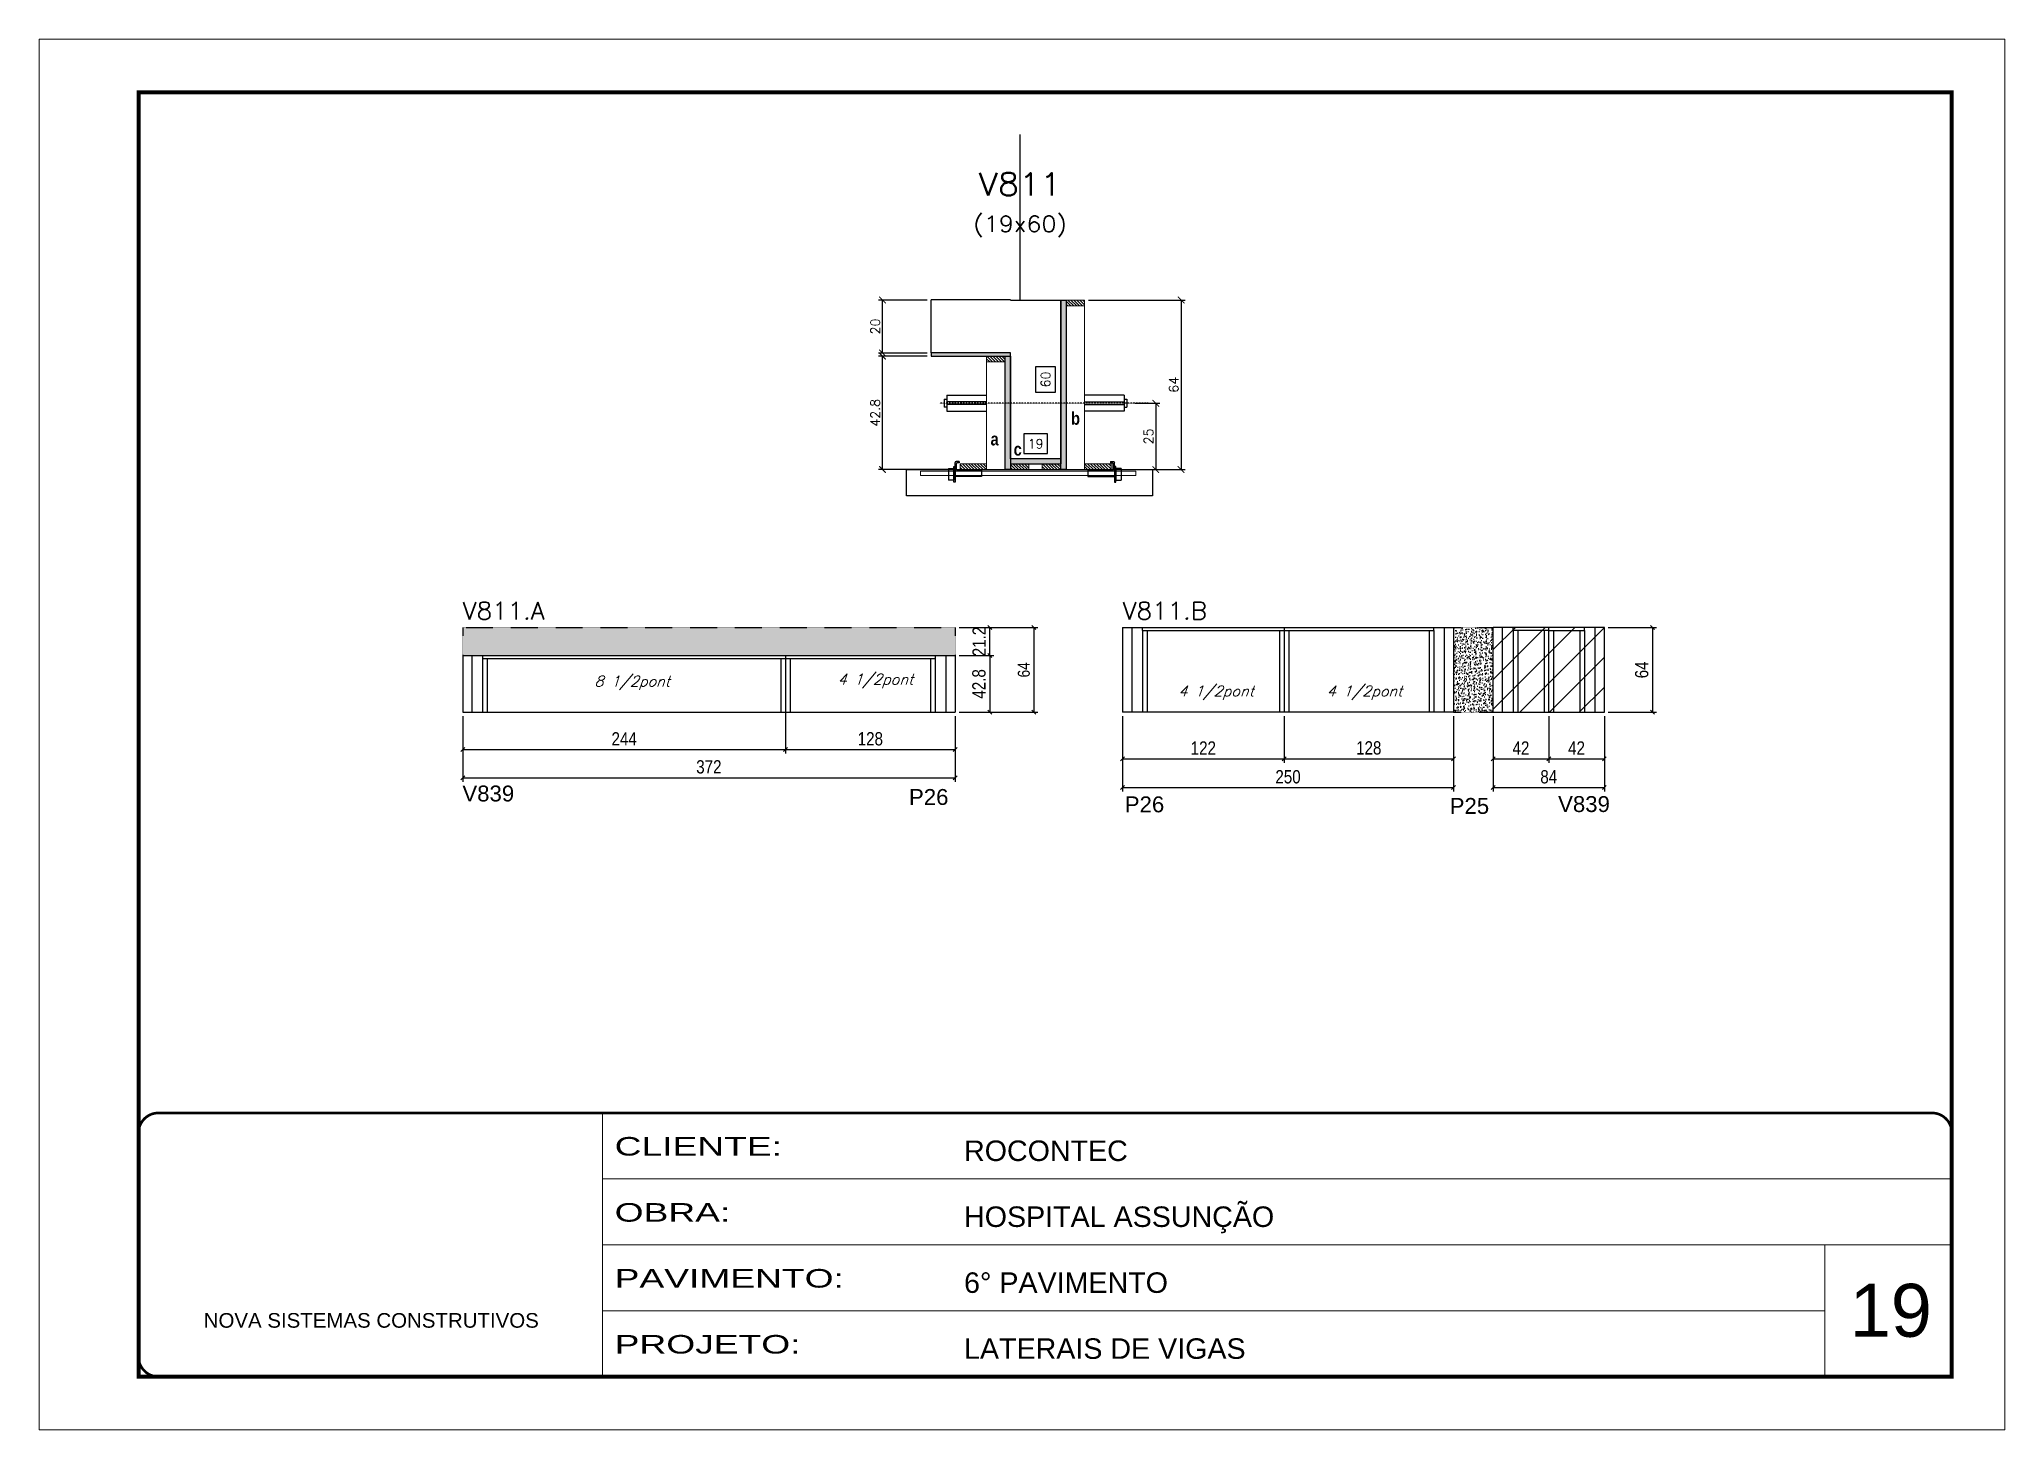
# Model space of a CAD drawing. Extents: x -20960 to -5926, y -2106 to 21915.
# Drawn here: x -9023 to -7538, y 16271 to 17321 of the extents above; entities that cross this region are included whole.
import ezdxf
from ezdxf.enums import TextEntityAlignment as Align

# ---------------------------------------------------------------- set-up
doc = ezdxf.new("R2010")
doc.units = 0
for name, pattern in [('CONTINUO', [0]), ('DASHED', [0.75, 0.5, -0.25]), ('HIDDEN', [0.375, 0.25, -0.125])]:
    doc.linetypes.add(name, pattern=pattern)
for name, color, linetype in [('5', 5, 'Continuous'), ('barrote', 251, 'Continuous'), ('COTA', 241, 'Continuous'), ('Cota Seção (2x)', 4, 'Continuous'), ('detalhes', 4, 'Continuous'), ('Painéis', 200, 'Continuous'), ('presilha', 1, 'Continuous'), ('Reaproveitamento', 251, 'Continuous'), ('SARR_2.2x7', 40, 'Continuous'), ('SARR_3.5x7', 81, 'Continuous'), ('TENSOR', 3, 'Continuous'), ('texto', 7, 'Continuous'), ('Texto de Titulo', 7, 'Continuous'), ('Texto Qtd Sarr', 242, 'Continuous')]:
    doc.layers.add(name, color=color, linetype=linetype)
for name, color, linetype, lineweight in [('CARIMBO', 255, 'Continuous', 9), ('CONCRETO', 251, 'Continuous', 25), ('Folhas', 255, 'Continuous', 9), ('Hachura', 251, 'Continuous', 9), ('Madeira', 126, 'Continuous', 18), ('SARRAFO DE PRESSAO', 251, 'DASHED', 9), ('SCO-___-LAJ', 2, 'Continuous', 0), ('Texto Seção', 7, 'Continuous', 15)]:
    doc.layers.add(name, color=color, linetype=linetype, lineweight=lineweight)
doc.styles.add('ARIAL', font='arial.ttf')
doc.styles.add('COTA TECNICA', font='techl___.ttf', dxfattribs={"height": 10})
doc.styles.add('COTA TECNICA-50', font='techl___.ttf', dxfattribs={"height": 9})
doc.styles.add('REGUA-120', font='ROMANS.shx', dxfattribs={"height": 15})
doc.styles.add('Romans', font='romans.shx')
doc.styles.get("Standard").update_dxf_attribs({"font": 'arial.ttf'})
doc.styles.add('TECNICA', font='techb___.ttf', dxfattribs={"height": 10})
doc.styles.add('Tecnologia', font='')
doc.styles.get('Tecnologia').set_extended_font_data('Forgotten Futurist')
doc.dimstyles.new('COTA PAINEL-50', dxfattribs={"dimtxt": 9, "dimasz": 3, "dimexe": 3, "dimexo": 3, "dimgap": 3, "dimtad": 1, "dimdec": 1, "dimzin": 12, "dimdsep": 46, "dimtxsty": 'COTA TECNICA-50', "dimblk1": 'OBLIQUE', "dimblk2": 'OBLIQUE', "dimsah": 1, "dimcen": 0.9, "dimclrd": 4, "dimclre": 4, "dimclrt": 240, "dimadec": 1, "dimazin": 3, "dimtfac": 1, "dimtdec": 1, "dimtmove": 0, "dimatfit": 3, "dimfxl": 1, "dimtolj": 1, "dimtzin": 12, "dimarcsym": 0})
doc.dimstyles.new('Cota Seção (2x)', dxfattribs={"dimtxt": 7, "dimasz": 5, "dimexe": 3, "dimexo": 3, "dimgap": 2, "dimtad": 3, "dimdec": 1, "dimlfac": 0.5, "dimzin": 12, "dimdsep": 46, "dimtxsty": 'Romans', "dimblk": 'ARCHTICK', "dimcen": 0, "dimclrd": 4, "dimclre": 4, "dimclrt": 1, "dimadec": 1, "dimazin": 3, "dimtfac": 1, "dimtdec": 1, "dimtmove": 0, "dimatfit": 3, "dimldrblk": 'OBLIQUE', "dimfxl": 1, "dimtolj": 1, "dimtzin": 12, "dimarcsym": 0})
doc.dimstyles.new('Cota Seção interna', dxfattribs={"dimtxt": 7, "dimasz": 6, "dimexe": 0.18, "dimexo": 2, "dimgap": -4, "dimtad": 3, "dimdec": 1, "dimlfac": 0.5, "dimzin": 12, "dimdsep": 46, "dimtxsty": 'Romans', "dimblk": 'ARCHTICK', "dimcen": 0.09, "dimse1": 1, "dimse2": 1, "dimsd1": 1, "dimsd2": 1, "dimclrd": 180, "dimclre": 5, "dimclrt": 1, "dimadec": 0, "dimazin": 3, "dimtfac": 1, "dimtdec": 1, "dimtofl": 0, "dimtmove": 0, "dimatfit": 3, "dimldrblk": 'ARCHTICK', "dimfxl": 1, "dimtolj": 1, "dimtzin": 0, "dimarcsym": 0})
doc.dimstyles.new('PAINEL', dxfattribs={"dimtxt": 10, "dimasz": 3, "dimexe": 3, "dimexo": 3, "dimgap": 3, "dimtad": 1, "dimdec": 1, "dimzin": 12, "dimdsep": 46, "dimtxsty": 'COTA TECNICA', "dimblk1": 'OBLIQUE', "dimblk2": 'OBLIQUE', "dimsah": 1, "dimcen": 0.9, "dimclrd": 4, "dimclre": 4, "dimclrt": 240, "dimadec": 1, "dimazin": 3, "dimtfac": 1, "dimtdec": 1, "dimtmove": 0, "dimatfit": 3, "dimfxl": 1, "dimtolj": 1, "dimtzin": 12, "dimarcsym": 0})
pattern_1 = [(45, (-141402.45, -16644.623), (-11.2253202, 11.2253202), [])]

msp = doc.modelspace()

# ---------------------------------------------------------------- texts
at = {"layer": '5', "linetype": 'Continuous'}
for s, p in [('V839', (-8703.83, 16745.53)), ('P26', (-8366.38, 16742.9)), ('P26', (-8203.35, 16737.34)), ('P25', (-7957.85, 16736.14)), ('V839', (-7875.94, 16737.55))]:
    msp.add_text(s, height=12, rotation=0.00004, dxfattribs=at).set_placement(p)
at = {"layer": 'CARIMBO', "style": 'ARIAL'}
msp.add_text('19', height=40, dxfattribs=at).set_placement((-7655.64, 16341.23))
at = {"layer": 'detalhes', "style": 'TECNICA'}
for s, p in [('b', (-8243.9, 17030.03)), ('a', (-8304.73, 17014.41)), ('c', (-8287.3, 17006.72))]:
    msp.add_text(s, height=9.6, dxfattribs=at).set_placement(p)
at = {"layer": 'texto', "color": 2, "char_height": 8, "attachment_point": 5, "style": 'Romans'}
for s, insert in [('{\\Q19;\\C256;8 1/2pont}', (-8575.5, 16835.04)), ('{\\Q19;\\C256;4 1/2pont}', (-8391.77, 16836.49)), ('{\\Q19;\\C256;4 1/2pont}', (-8134.39, 16827.62)), ('{\\Q19;\\C256;4 1/2pont}', (-8022.19, 16827.62))]:
    msp.add_mtext(s, dxfattribs=dict(at, insert=insert))
at = {"layer": 'Texto Seção', "style": 'REGUA-120', "width": 1.05}
for s, p in [('V811.A', (-8703.6, 16883.06)), ('V811.B', (-8204.95, 16883.06))]:
    msp.add_text(s, height=13, dxfattribs=at).set_placement(p)

# ---------------------------------------------------------------- blocks, each defined once
blk = doc.blocks.new('9999999999')
at = {"color": 30, "linetype": 'CONTINUO'}
for p, q in [((98564.6, 34230.2), (98564.6, 34429.4)), ((98564.6, 34379.6), (99584, 34379.6)), ((98564.6, 34329.8), (99488, 34329.8)), ((99584, 34329.8), (99488, 34329.8)), ((99488, 34329.8), (99488, 34230.2)), ((98564.6, 34280), (99488, 34280))]:
    blk.add_line(p, q, dxfattribs=at)
at = {"color": 30, "linetype": 'CONTINUO', "const_width": 2}
blk.add_lwpolyline([(99584, 34230.2), (99584, 34414.4, 0.414214), (99569, 34429.4), (98229, 34429.4, 0.414214), (98214, 34414.4), (98214, 34245.2, 0.414214), (98229, 34230.2), (99584, 34230.2)], format="xyb", dxfattribs=at)
at = {"layer": 'Folhas'}
blk.add_lwpolyline([(98139, 34190.2), (99624, 34190.2), (99624, 35240.2), (98139, 35240.2)], close=True, dxfattribs=at)
at = {"layer": 'Folhas', "color": 30, "const_width": 3}
blk.add_lwpolyline([(98214, 34230.2), (99584, 34230.2), (99584, 35200.2), (98214, 35200.2)], close=True, dxfattribs=at)
at = {"color": 7, "linetype": 'Continuous', "ltscale": 5, "style": 'ARIAL'}
for s, height, p in [('ROCONTEC', 15.48, (98837.7, 34393.1)), ('HOSPITAL ASSUNÇÃO', 15.483, (98837.7, 34343.3)), ('6° PAVIMENTO', 15.483, (98837.7, 34293.5)), ('NOVA SISTEMAS CONSTRUTIVOS', 11.059, (98263.2, 34267.2)), ('LATERAIS DE VIGAS', 15.483, (98837.7, 34243.7))]:
    blk.add_text(s, height=height, dxfattribs=at).set_placement(p)
at = {"layer": 'Folhas', "color": 7, "style": 'Tecnologia', "width": 1.5}
for s, p in [('CLIENTE:', (98573.7, 34397.2)), ('OBRA:', (98573.7, 34347.3)), ('PAVIMENTO:', (98573.7, 34297.5)), ('PROJETO:', (98573.7, 34247.7))]:
    blk.add_text(s, height=14, dxfattribs=at).set_placement(p)
blk = doc.blocks.new('titulo1')
at = {"layer": 'Defpoints', "color": 252, "linetype": 'HIDDEN', "ltscale": 2}
blk.add_line((0, 0), (0, 125), dxfattribs=at)
at = {"layer": 'Defpoints', "style": 'Romans', "oblique": 15}
blk.add_attdef('FOLHA', text='', height=10, dxfattribs=at).set_placement((0, 15.6), align=Align.MIDDLE_CENTER)
at = {"layer": 'Texto Qtd Sarr', "color": 3, "style": 'Romans', "oblique": 15}
for tag, height, p in [('TITULO', 17, (0, 71.4)), ('SEÇÃO', 12, (0, 41.5))]:
    blk.add_attdef(tag, text='', height=height, dxfattribs=at).set_placement(p, align=Align.MIDDLE_CENTER)
blk = doc.blocks.new('_ArchTick')
at = {"color": 0, "linetype": 'ByBlock', "const_width": 0.15}
blk.add_lwpolyline([(-0.5, -0.5), (0.5, 0.5)], dxfattribs=at)
blk = doc.blocks.new('*D683')
at = {"layer": 'COTA', "color": 4, "lineweight": -2, "transparency": 16777216}
for p, q in [((-8352.7, 17081.8), (-8389.4, 17081.8)), ((-8386.4, 16996.2), (-8386.4, 17081.8)), ((-8335.1, 16996.2), (-8389.4, 16996.2))]:
    blk.add_line(p, q, dxfattribs=at)
at = {"layer": 'Defpoints', "color": 0, "transparency": 16777216}
for p in [(-8386.4, 17081.8), (-8349.7, 17081.8), (-8332.1, 16996.2)]:
    blk.add_point(p, dxfattribs=at)
at = {"layer": 'COTA', "color": 4, "lineweight": -2, "transparency": 16777216, "xscale": 5, "yscale": 5, "zscale": 5}
for p, rotation in [((-8386.4, 17081.8), 90), ((-8386.4, 16996.2), 270)]:
    blk.add_blockref('_ArchTick', p, dxfattribs=dict(at, rotation=rotation))
at = {"layer": 'COTA', "color": 1, "transparency": 16777216, "insert": (-8391.9, 17039), "char_height": 7, "attachment_point": 5, "rotation": 90, "style": 'Romans'}
blk.add_mtext('\\A1;42.8', dxfattribs=at)
blk = doc.blocks.new('_Oblique')
at = {"color": 0, "linetype": 'ByBlock', "lineweight": -2}
blk.add_line((-0.5, -0.5), (0.5, 0.5), dxfattribs=at)
blk = doc.blocks.new('*D684')
at = {"layer": 'COTA', "color": 4, "lineweight": -2, "transparency": 16777216}
for p, q in [((-8352.7, 17124.2), (-8389.4, 17124.2)), ((-8386.4, 17084.2), (-8386.4, 17124.2)), ((-8352.7, 17084.2), (-8389.4, 17084.2))]:
    blk.add_line(p, q, dxfattribs=at)
at = {"layer": 'Defpoints', "color": 0, "transparency": 16777216}
for p in [(-8386.4, 17124.2), (-8349.7, 17124.2), (-8349.7, 17084.2)]:
    blk.add_point(p, dxfattribs=at)
at = {"layer": 'COTA', "color": 4, "lineweight": -2, "transparency": 16777216, "xscale": 5, "yscale": 5, "zscale": 5}
for p, rotation in [((-8386.4, 17124.2), 90), ((-8386.4, 17084.2), 270)]:
    blk.add_blockref('_ArchTick', p, dxfattribs=dict(at, rotation=rotation))
at = {"layer": 'COTA', "color": 1, "transparency": 16777216, "insert": (-8391.9, 17104.2), "char_height": 7, "attachment_point": 5, "rotation": 90, "style": 'Romans'}
blk.add_mtext('\\A1;20', dxfattribs=at)
blk = doc.blocks.new('*D685')
at = {"layer": 'Cota Seção (2x)', "color": 180, "lineweight": -2, "transparency": 16777216}
for p, q in [((-8255.7, 17073.7), (-8270.7, 17073.7)), ((-8270.7, 17073.7), (-8270.7, 17054.7)), ((-8255.7, 17054.7), (-8255.7, 17073.7)), ((-8270.7, 17054.7), (-8255.7, 17054.7))]:
    blk.add_line(p, q, dxfattribs=at)
at = {"layer": 'Defpoints', "color": 0, "transparency": 16777216}
for p in [(-8289.7, 17124.2), (-8251.7, 17124.2), (-8289.7, 17004.2)]:
    blk.add_point(p, dxfattribs=at)
at = {"layer": 'Cota Seção (2x)', "color": 1, "transparency": 16777216, "insert": (-8263.2, 17064.2), "char_height": 7, "attachment_point": 5, "rotation": 90, "style": 'Romans'}
blk.add_mtext('\\A1;60', dxfattribs=at)
blk = doc.blocks.new('PRESILHA METÁLICA 1')
at = {"layer": 'presilha'}
for p, q in [((0, 13), (6, 13)), ((0, 13), (0, 0)), ((6, 0), (0, 0)), ((6, 15.5), (7.5, 15.5)), ((6, -2.5), (6, 15.5)), ((6, 13), (6, 0)), ((7.5, 10.6), (7.5, 19.9)), ((7.5, 15.5), (7.5, -2.5)), ((37.5, 4.1), (7.5, 4.1)), ((12, 21), (8.6, 21)), ((9, 11.6), (9, 18.9)), ((12, 19.5), (9.6, 19.5)), ((37.5, 11), (9.6, 11)), ((12, 21), (12, 19.5)), ((37.5, 11), (37.5, 4.1)), ((7.5, -2.5), (6, -2.5))]:
    blk.add_line(p, q, dxfattribs=at)
for centre, radius, start, end in [((8.6, 19.9), 1.14, 90, 180), ((9.6, 18.9), 0.57, 90, 180), ((9.6, 11.6), 0.57, 180, 270)]:
    blk.add_arc(centre, radius, start, end, dxfattribs=at)
blk = doc.blocks.new('*D686')
at = {"layer": 'Cota Seção (2x)', "color": 180, "lineweight": -2, "transparency": 16777216}
for p, q in [((-8261.7, 17023.2), (-8279.7, 17023.2)), ((-8279.7, 17023.2), (-8279.7, 17008.2)), ((-8261.7, 17008.2), (-8261.7, 17023.2)), ((-8279.7, 17008.2), (-8261.7, 17008.2))]:
    blk.add_line(p, q, dxfattribs=at)
at = {"layer": 'Defpoints', "color": 0, "transparency": 16777216}
for p in [(-8289.7, 17004.2), (-8289.7, 16996.2), (-8251.7, 16996.2)]:
    blk.add_point(p, dxfattribs=at)
at = {"layer": 'Cota Seção (2x)', "color": 1, "transparency": 16777216, "insert": (-8270.7, 17015.7), "char_height": 7, "attachment_point": 5, "style": 'Romans'}
blk.add_mtext('\\A1;19', dxfattribs=at)
blk = doc.blocks.new('*D725')
at = {"layer": 'COTA', "color": 4, "lineweight": -2, "transparency": 16777216}
for p, q in [((-8230.7, 17124.2), (-8157.8, 17124.2)), ((-8160.8, 17124.2), (-8160.8, 16996.2)), ((-8230.7, 16996.2), (-8157.8, 16996.2))]:
    blk.add_line(p, q, dxfattribs=at)
at = {"layer": 'Defpoints', "color": 0, "transparency": 16777216}
for p in [(-8233.7, 17124.2), (-8233.7, 16996.2), (-8160.8, 16996.2)]:
    blk.add_point(p, dxfattribs=at)
at = {"layer": 'COTA', "color": 4, "lineweight": -2, "transparency": 16777216, "xscale": 5, "yscale": 5, "zscale": 5}
for p, rotation in [((-8160.8, 17124.2), 90), ((-8160.8, 16996.2), 270)]:
    blk.add_blockref('_ArchTick', p, dxfattribs=dict(at, rotation=rotation))
at = {"layer": 'COTA', "color": 1, "transparency": 16777216, "insert": (-8166.3, 17060.2), "char_height": 7, "attachment_point": 5, "rotation": 90, "style": 'Romans'}
blk.add_mtext('\\A1;64', dxfattribs=at)
blk = doc.blocks.new('*D687')
at = {"layer": 'COTA', "color": 4, "lineweight": -2, "transparency": 16777216}
for p, q in [((-8195.4, 17046.2), (-8176.9, 17046.2)), ((-8179.9, 17046.2), (-8179.9, 16996.2)), ((-8195.4, 16996.2), (-8176.9, 16996.2))]:
    blk.add_line(p, q, dxfattribs=at)
at = {"layer": 'Defpoints', "color": 0, "transparency": 16777216}
for p in [(-8198.4, 17046.2), (-8198.4, 16996.2), (-8179.9, 16996.2)]:
    blk.add_point(p, dxfattribs=at)
at = {"layer": 'COTA', "color": 4, "lineweight": -2, "transparency": 16777216, "xscale": 5, "yscale": 5, "zscale": 5}
for p, rotation in [((-8179.9, 17046.2), 90), ((-8179.9, 16996.2), 270)]:
    blk.add_blockref('_ArchTick', p, dxfattribs=dict(at, rotation=rotation))
at = {"layer": 'COTA', "color": 1, "transparency": 16777216, "insert": (-8185.4, 17021.2), "char_height": 7, "attachment_point": 5, "rotation": 90, "style": 'Romans'}
blk.add_mtext('\\A1;25', dxfattribs=at)
blk = doc.blocks.new('*D726')
at = {"layer": 'COTA', "color": 4, "linetype": 'ByBlock', "lineweight": -2, "transparency": 16777216}
for p, q in [((-8459.6, 16819.9), (-8459.6, 16781.7)), ((-8703.6, 16809.9), (-8703.6, 16781.7)), ((-8703.6, 16784.7), (-8459.6, 16784.7))]:
    blk.add_line(p, q, dxfattribs=at)
at = {"layer": 'Defpoints', "color": 0, "linetype": 'ByBlock', "transparency": 16777216}
for p in [(-8703.6, 16812.9), (-8459.6, 16822.9), (-8459.6, 16784.7)]:
    blk.add_point(p, dxfattribs=at)
at = {"layer": 'COTA', "color": 4, "linetype": 'ByBlock', "lineweight": -2, "transparency": 16777216, "xscale": 3, "yscale": 3, "zscale": 3, "rotation": 180}
blk.add_blockref('_Oblique', (-8703.6, 16784.7), dxfattribs=at)
at = {"layer": 'COTA', "color": 4, "linetype": 'ByBlock', "lineweight": -2, "transparency": 16777216, "xscale": 3, "yscale": 3, "zscale": 3}
blk.add_blockref('_Oblique', (-8459.6, 16784.7), dxfattribs=at)
at = {"layer": 'COTA', "color": 240, "linetype": 'ByBlock', "transparency": 16777216, "insert": (-8581.6, 16792.8), "char_height": 10, "attachment_point": 5, "style": 'COTA TECNICA'}
blk.add_mtext('\\A1;244', dxfattribs=at)
blk = doc.blocks.new('*D727')
at = {"layer": 'COTA', "color": 4, "linetype": 'ByBlock', "lineweight": -2, "transparency": 16777216}
for p, q in [((-8459.6, 16819.9), (-8459.6, 16781.7)), ((-8331.6, 16809.9), (-8331.6, 16781.7)), ((-8459.6, 16784.7), (-8331.6, 16784.7))]:
    blk.add_line(p, q, dxfattribs=at)
at = {"layer": 'Defpoints', "color": 0, "linetype": 'ByBlock', "transparency": 16777216}
for p in [(-8459.6, 16822.9), (-8331.6, 16812.9), (-8331.6, 16784.7)]:
    blk.add_point(p, dxfattribs=at)
at = {"layer": 'COTA', "color": 4, "linetype": 'ByBlock', "lineweight": -2, "transparency": 16777216, "xscale": 3, "yscale": 3, "zscale": 3, "rotation": 180}
blk.add_blockref('_Oblique', (-8459.6, 16784.7), dxfattribs=at)
at = {"layer": 'COTA', "color": 4, "linetype": 'ByBlock', "lineweight": -2, "transparency": 16777216, "xscale": 3, "yscale": 3, "zscale": 3}
blk.add_blockref('_Oblique', (-8331.6, 16784.7), dxfattribs=at)
at = {"layer": 'COTA', "color": 240, "linetype": 'ByBlock', "transparency": 16777216, "insert": (-8395.6, 16792.8), "char_height": 10, "attachment_point": 5, "style": 'COTA TECNICA'}
blk.add_mtext('\\A1;128', dxfattribs=at)
blk = doc.blocks.new('*D728')
at = {"layer": 'COTA', "color": 4, "linetype": 'ByBlock', "lineweight": -2, "transparency": 16777216}
for p, q in [((-8328.6, 16855.7), (-8302.4, 16855.7)), ((-8305.4, 16855.7), (-8305.4, 16812.9)), ((-8328.6, 16812.9), (-8302.4, 16812.9))]:
    blk.add_line(p, q, dxfattribs=at)
at = {"layer": 'Defpoints', "color": 0, "linetype": 'ByBlock', "transparency": 16777216}
for p in [(-8331.6, 16855.7), (-8331.6, 16812.9), (-8305.4, 16812.9)]:
    blk.add_point(p, dxfattribs=at)
at = {"layer": 'COTA', "color": 4, "linetype": 'ByBlock', "lineweight": -2, "transparency": 16777216, "xscale": 3, "yscale": 3, "zscale": 3}
for p, rotation in [((-8305.4, 16855.7), 90), ((-8305.4, 16812.9), 270)]:
    blk.add_blockref('_Oblique', p, dxfattribs=dict(at, rotation=rotation))
at = {"layer": 'COTA', "color": 240, "linetype": 'ByBlock', "transparency": 16777216, "insert": (-8313.5, 16834.3), "char_height": 10, "attachment_point": 5, "rotation": 90, "style": 'COTA TECNICA'}
blk.add_mtext('\\A1;42.8', dxfattribs=at)
blk = doc.blocks.new('*D729')
at = {"layer": 'COTA', "color": 4, "linetype": 'ByBlock', "lineweight": -2, "transparency": 16777216}
for p, q in [((-8328.6, 16876.9), (-8302.4, 16876.9)), ((-8305.4, 16855.7), (-8305.4, 16876.9)), ((-8328.6, 16855.7), (-8302.4, 16855.7))]:
    blk.add_line(p, q, dxfattribs=at)
at = {"layer": 'Defpoints', "color": 0, "linetype": 'ByBlock', "transparency": 16777216}
for p in [(-8331.6, 16876.9), (-8305.4, 16876.9), (-8331.6, 16855.7)]:
    blk.add_point(p, dxfattribs=at)
at = {"layer": 'COTA', "color": 4, "linetype": 'ByBlock', "lineweight": -2, "transparency": 16777216, "xscale": 3, "yscale": 3, "zscale": 3}
for p, rotation in [((-8305.4, 16876.9), 90), ((-8305.4, 16855.7), 270)]:
    blk.add_blockref('_Oblique', p, dxfattribs=dict(at, rotation=rotation))
at = {"layer": 'COTA', "color": 240, "linetype": 'ByBlock', "transparency": 16777216, "insert": (-8313.4, 16866.3), "char_height": 10, "attachment_point": 5, "rotation": 90, "style": 'COTA TECNICA'}
blk.add_mtext('\\A1;21.2', dxfattribs=at)
blk = doc.blocks.new('*D730')
at = {"layer": 'COTA', "color": 4, "linetype": 'ByBlock', "lineweight": -2, "transparency": 16777216}
for p, q in [((-8205, 16809.9), (-8205, 16774.8)), ((-8083, 16809.9), (-8083, 16774.8)), ((-8205, 16777.8), (-8083, 16777.8))]:
    blk.add_line(p, q, dxfattribs=at)
at = {"layer": 'Defpoints', "color": 0, "linetype": 'ByBlock', "transparency": 16777216}
for p in [(-8205, 16812.9), (-8083, 16812.9), (-8083, 16777.8)]:
    blk.add_point(p, dxfattribs=at)
at = {"layer": 'COTA', "color": 4, "linetype": 'ByBlock', "lineweight": -2, "transparency": 16777216, "xscale": 3, "yscale": 3, "zscale": 3, "rotation": 180}
blk.add_blockref('_Oblique', (-8205, 16777.8), dxfattribs=at)
at = {"layer": 'COTA', "color": 4, "linetype": 'ByBlock', "lineweight": -2, "transparency": 16777216, "xscale": 3, "yscale": 3, "zscale": 3}
blk.add_blockref('_Oblique', (-8083, 16777.8), dxfattribs=at)
at = {"layer": 'COTA', "color": 240, "linetype": 'ByBlock', "transparency": 16777216, "insert": (-8144, 16785.9), "char_height": 10, "attachment_point": 5, "style": 'COTA TECNICA'}
blk.add_mtext('\\A1;122', dxfattribs=at)
blk = doc.blocks.new('*D731')
at = {"layer": 'COTA', "color": 4, "linetype": 'ByBlock', "lineweight": -2, "transparency": 16777216}
for p, q in [((-8083, 16809.9), (-8083, 16774.8)), ((-7955, 16809.9), (-7955, 16774.8)), ((-8083, 16777.8), (-7955, 16777.8))]:
    blk.add_line(p, q, dxfattribs=at)
at = {"layer": 'Defpoints', "color": 0, "linetype": 'ByBlock', "transparency": 16777216}
for p in [(-8083, 16812.9), (-7955, 16812.9), (-7955, 16777.8)]:
    blk.add_point(p, dxfattribs=at)
at = {"layer": 'COTA', "color": 4, "linetype": 'ByBlock', "lineweight": -2, "transparency": 16777216, "xscale": 3, "yscale": 3, "zscale": 3, "rotation": 180}
blk.add_blockref('_Oblique', (-8083, 16777.8), dxfattribs=at)
at = {"layer": 'COTA', "color": 4, "linetype": 'ByBlock', "lineweight": -2, "transparency": 16777216, "xscale": 3, "yscale": 3, "zscale": 3}
blk.add_blockref('_Oblique', (-7955, 16777.8), dxfattribs=at)
at = {"layer": 'COTA', "color": 240, "linetype": 'ByBlock', "transparency": 16777216, "insert": (-8019, 16785.9), "char_height": 10, "attachment_point": 5, "style": 'COTA TECNICA'}
blk.add_mtext('\\A1;128', dxfattribs=at)
blk = doc.blocks.new('*D732')
at = {"layer": 'COTA', "color": 4, "linetype": 'ByBlock', "lineweight": -2, "transparency": 16777216}
for p, q in [((-7925, 16809.9), (-7925, 16774.8)), ((-7883, 16809.9), (-7883, 16774.8)), ((-7925, 16777.8), (-7883, 16777.8))]:
    blk.add_line(p, q, dxfattribs=at)
at = {"layer": 'Defpoints', "color": 0, "linetype": 'ByBlock', "transparency": 16777216}
for p in [(-7925, 16812.9), (-7883, 16812.9), (-7883, 16777.8)]:
    blk.add_point(p, dxfattribs=at)
at = {"layer": 'COTA', "color": 4, "linetype": 'ByBlock', "lineweight": -2, "transparency": 16777216, "xscale": 3, "yscale": 3, "zscale": 3, "rotation": 180}
blk.add_blockref('_Oblique', (-7925, 16777.8), dxfattribs=at)
at = {"layer": 'COTA', "color": 4, "linetype": 'ByBlock', "lineweight": -2, "transparency": 16777216, "xscale": 3, "yscale": 3, "zscale": 3}
blk.add_blockref('_Oblique', (-7883, 16777.8), dxfattribs=at)
at = {"layer": 'COTA', "color": 240, "linetype": 'ByBlock', "transparency": 16777216, "insert": (-7904, 16785.9), "char_height": 10, "attachment_point": 5, "style": 'COTA TECNICA'}
blk.add_mtext('\\A1;42', dxfattribs=at)
blk = doc.blocks.new('*D733')
at = {"layer": 'COTA', "color": 4, "linetype": 'ByBlock', "lineweight": -2, "transparency": 16777216}
for p, q in [((-7883, 16809.9), (-7883, 16774.8)), ((-7841, 16809.9), (-7841, 16774.8)), ((-7883, 16777.8), (-7841, 16777.8))]:
    blk.add_line(p, q, dxfattribs=at)
at = {"layer": 'Defpoints', "color": 0, "linetype": 'ByBlock', "transparency": 16777216}
for p in [(-7883, 16812.9), (-7841, 16812.9), (-7841, 16777.8)]:
    blk.add_point(p, dxfattribs=at)
at = {"layer": 'COTA', "color": 4, "linetype": 'ByBlock', "lineweight": -2, "transparency": 16777216, "xscale": 3, "yscale": 3, "zscale": 3, "rotation": 180}
blk.add_blockref('_Oblique', (-7883, 16777.8), dxfattribs=at)
at = {"layer": 'COTA', "color": 4, "linetype": 'ByBlock', "lineweight": -2, "transparency": 16777216, "xscale": 3, "yscale": 3, "zscale": 3}
blk.add_blockref('_Oblique', (-7841, 16777.8), dxfattribs=at)
at = {"layer": 'COTA', "color": 240, "linetype": 'ByBlock', "transparency": 16777216, "insert": (-7862, 16785.9), "char_height": 10, "attachment_point": 5, "style": 'COTA TECNICA'}
blk.add_mtext('\\A1;42', dxfattribs=at)
blk = doc.blocks.new('*D734')
at = {"layer": 'COTA', "color": 4, "linetype": 'ByBlock', "lineweight": -2, "transparency": 16777216}
for p, q in [((-7838, 16876.9), (-7801.6, 16876.9)), ((-7804.6, 16876.9), (-7804.6, 16812.9)), ((-7838, 16812.9), (-7801.6, 16812.9))]:
    blk.add_line(p, q, dxfattribs=at)
at = {"layer": 'Defpoints', "color": 0, "linetype": 'ByBlock', "transparency": 16777216}
for p in [(-7841, 16876.9), (-7841, 16812.9), (-7804.6, 16812.9)]:
    blk.add_point(p, dxfattribs=at)
at = {"layer": 'COTA', "color": 4, "linetype": 'ByBlock', "lineweight": -2, "transparency": 16777216, "xscale": 3, "yscale": 3, "zscale": 3}
for p, rotation in [((-7804.6, 16876.9), 90), ((-7804.6, 16812.9), 270)]:
    blk.add_blockref('_Oblique', p, dxfattribs=dict(at, rotation=rotation))
at = {"layer": 'COTA', "color": 240, "linetype": 'ByBlock', "transparency": 16777216, "insert": (-7812.7, 16844.9), "char_height": 10, "attachment_point": 5, "rotation": 90, "style": 'COTA TECNICA'}
blk.add_mtext('\\A1;64', dxfattribs=at)
blk = doc.blocks.new('*D735')
at = {"layer": 'COTA', "color": 4, "linetype": 'ByBlock', "lineweight": -2, "transparency": 16777216}
for p, q in [((-8703.6, 16809.9), (-8703.6, 16760.4)), ((-8331.6, 16809.9), (-8331.6, 16760.4)), ((-8703.6, 16763.4), (-8331.6, 16763.4))]:
    blk.add_line(p, q, dxfattribs=at)
at = {"layer": 'Defpoints', "color": 0, "linetype": 'ByBlock', "transparency": 16777216}
for p in [(-8703.6, 16812.9), (-8331.6, 16812.9), (-8331.6, 16763.4)]:
    blk.add_point(p, dxfattribs=at)
at = {"layer": 'COTA', "color": 4, "linetype": 'ByBlock', "lineweight": -2, "transparency": 16777216, "xscale": 3, "yscale": 3, "zscale": 3, "rotation": 180}
blk.add_blockref('_Oblique', (-8703.6, 16763.4), dxfattribs=at)
at = {"layer": 'COTA', "color": 4, "linetype": 'ByBlock', "lineweight": -2, "transparency": 16777216, "xscale": 3, "yscale": 3, "zscale": 3}
blk.add_blockref('_Oblique', (-8331.6, 16763.4), dxfattribs=at)
at = {"layer": 'COTA', "color": 240, "linetype": 'ByBlock', "transparency": 16777216, "insert": (-8517.6, 16771.6), "char_height": 10, "attachment_point": 5, "style": 'COTA TECNICA'}
blk.add_mtext('\\A1;372', dxfattribs=at)
blk = doc.blocks.new('*D736')
at = {"layer": 'COTA', "color": 4, "linetype": 'ByBlock', "lineweight": -2, "transparency": 16777216}
for p, q in [((-8205, 16809.9), (-8205, 16753)), ((-7955, 16809.9), (-7955, 16753)), ((-8205, 16756), (-7955, 16756))]:
    blk.add_line(p, q, dxfattribs=at)
at = {"layer": 'Defpoints', "color": 0, "linetype": 'ByBlock', "transparency": 16777216}
for p in [(-8205, 16812.9), (-7955, 16812.9), (-7955, 16756)]:
    blk.add_point(p, dxfattribs=at)
at = {"layer": 'COTA', "color": 4, "linetype": 'ByBlock', "lineweight": -2, "transparency": 16777216, "xscale": 3, "yscale": 3, "zscale": 3, "rotation": 180}
blk.add_blockref('_Oblique', (-8205, 16756), dxfattribs=at)
at = {"layer": 'COTA', "color": 4, "linetype": 'ByBlock', "lineweight": -2, "transparency": 16777216, "xscale": 3, "yscale": 3, "zscale": 3}
blk.add_blockref('_Oblique', (-7955, 16756), dxfattribs=at)
at = {"layer": 'COTA', "color": 240, "linetype": 'ByBlock', "transparency": 16777216, "insert": (-8080, 16764.1), "char_height": 10, "attachment_point": 5, "style": 'COTA TECNICA'}
blk.add_mtext('\\A1;250', dxfattribs=at)
blk = doc.blocks.new('*D737')
at = {"layer": 'COTA', "color": 4, "linetype": 'ByBlock', "lineweight": -2, "transparency": 16777216}
for p, q in [((-7925, 16809.9), (-7925, 16753)), ((-7841, 16809.9), (-7841, 16753)), ((-7925, 16756), (-7841, 16756))]:
    blk.add_line(p, q, dxfattribs=at)
at = {"layer": 'Defpoints', "color": 0, "linetype": 'ByBlock', "transparency": 16777216}
for p in [(-7925, 16812.9), (-7841, 16812.9), (-7841, 16756)]:
    blk.add_point(p, dxfattribs=at)
at = {"layer": 'COTA', "color": 4, "linetype": 'ByBlock', "lineweight": -2, "transparency": 16777216, "xscale": 3, "yscale": 3, "zscale": 3, "rotation": 180}
blk.add_blockref('_Oblique', (-7925, 16756), dxfattribs=at)
at = {"layer": 'COTA', "color": 4, "linetype": 'ByBlock', "lineweight": -2, "transparency": 16777216, "xscale": 3, "yscale": 3, "zscale": 3}
blk.add_blockref('_Oblique', (-7841, 16756), dxfattribs=at)
at = {"layer": 'COTA', "color": 240, "linetype": 'ByBlock', "transparency": 16777216, "insert": (-7883, 16764.1), "char_height": 10, "attachment_point": 5, "style": 'COTA TECNICA'}
blk.add_mtext('\\A1;84', dxfattribs=at)
blk = doc.blocks.new('*D738')
at = {"layer": 'COTA', "color": 4, "lineweight": -2, "transparency": 16777216}
for p, q in [((-8328.6, 16876.9), (-8269, 16876.9)), ((-8272, 16876.9), (-8272, 16812.9)), ((-8328.6, 16812.9), (-8269, 16812.9))]:
    blk.add_line(p, q, dxfattribs=at)
at = {"layer": 'Defpoints', "color": 0, "transparency": 16777216}
for p in [(-8331.6, 16876.9), (-8331.6, 16812.9), (-8272, 16812.9)]:
    blk.add_point(p, dxfattribs=at)
at = {"layer": 'COTA', "color": 4, "lineweight": -2, "transparency": 16777216, "xscale": 3, "yscale": 3, "zscale": 3}
for p, rotation in [((-8272, 16876.9), 90), ((-8272, 16812.9), 270)]:
    blk.add_blockref('_Oblique', p, dxfattribs=dict(at, rotation=rotation))
at = {"layer": 'COTA', "color": 240, "transparency": 16777216, "insert": (-8279.6, 16844.9), "char_height": 9, "attachment_point": 5, "rotation": 90, "style": 'COTA TECNICA-50'}
blk.add_mtext('\\A1;64', dxfattribs=at)

# ---------------------------------------------------------------- dimensions: what is measured, and where the dimension line sits
at = {"layer": 'COTA'}
for base, p1, p2, dimstyle, picture, middle in [((-8386.44, 17124.25), (-8349.73, 17084.25), (-8349.73, 17124.25), 'Cota Seção (2x)', '*D684', (-8391.94, 17104.25)), ((-8160.76, 16996.22), (-8233.73, 17124.22), (-8233.73, 16996.22), 'Cota Seção (2x)', '*D725', (-8166.26, 17060.22)), ((-8386.44, 17081.85), (-8332.13, 16996.22), (-8349.73, 17081.85), 'Cota Seção (2x)', '*D683', (-8391.94, 17039.04)), ((-8179.87, 16996.22), (-8198.42, 17046.19), (-8198.42, 16996.22), 'Cota Seção (2x)', '*D687', (-8185.37, 17021.21)), ((-8271.99, 16812.88), (-8331.6, 16876.88), (-8331.6, 16812.88), 'COTA PAINEL-50', '*D738', (-8279.58, 16844.88))]:
    dim = msp.add_linear_dim(base=base, p1=p1, p2=p2, angle=90, dimstyle=dimstyle, dxfattribs=at)
    dim.commit()
    dim.dimension.update_dxf_attribs({"geometry": picture, "text_midpoint": middle})
at = {"layer": 'COTA', "linetype": 'ByBlock'}
dim = msp.add_linear_dim(base=(-8305.38, 16876.88), p1=(-8331.6, 16855.68), p2=(-8331.6, 16876.88), angle=90, dimstyle='PAINEL', dxfattribs=at)
dim.commit()
dim.dimension.update_dxf_attribs({"geometry": '*D729', "text_midpoint": (-8305.38, 16866.28), "dimtype": 160})
for base, p1, p2, picture, middle in [((-7804.55, 16812.88), (-7840.95, 16876.88), (-7840.95, 16812.88), '*D734', (-7812.66, 16844.88)), ((-8305.38, 16812.88), (-8331.6, 16855.68), (-8331.6, 16812.88), '*D728', (-8313.47, 16834.28))]:
    dim = msp.add_linear_dim(base=base, p1=p1, p2=p2, angle=90, dimstyle='PAINEL', dxfattribs=at)
    dim.commit()
    dim.dimension.update_dxf_attribs({"geometry": picture, "text_midpoint": middle})
for base, p1, p2, picture, middle in [((-8459.6, 16784.72), (-8703.6, 16812.88), (-8459.6, 16822.88), '*D726', (-8581.6, 16792.79)), ((-8331.6, 16763.41), (-8703.6, 16812.88), (-8331.6, 16812.88), '*D735', (-8517.6, 16771.63)), ((-8082.95, 16777.84), (-8204.95, 16812.88), (-8082.95, 16812.88), '*D730', (-8143.95, 16785.9)), ((-7954.95, 16755.96), (-8204.95, 16812.88), (-7954.95, 16812.88), '*D736', (-8079.95, 16764.07)), ((-7882.95, 16777.84), (-7924.95, 16812.88), (-7882.95, 16812.88), '*D732', (-7903.95, 16785.91)), ((-7840.95, 16755.96), (-7924.95, 16812.88), (-7840.95, 16812.88), '*D737', (-7882.95, 16764.06))]:
    dim = msp.add_linear_dim(base=base, p1=p1, p2=p2, dimstyle='PAINEL', dxfattribs=at)
    dim.commit()
    dim.dimension.update_dxf_attribs({"geometry": picture, "text_midpoint": middle})
for base, p1, p2, picture, middle in [((-8331.6, 16784.72), (-8459.6, 16822.88), (-8331.6, 16812.88), '*D727', (-8395.6, 16792.82)), ((-7954.95, 16777.84), (-8082.95, 16812.88), (-7954.95, 16812.88), '*D731', (-8018.95, 16785.93)), ((-7840.95, 16777.84), (-7882.95, 16812.88), (-7840.95, 16812.88), '*D733', (-7861.95, 16785.91))]:
    dim = msp.add_linear_dim(base=base, p1=p1, p2=p2, dimstyle='PAINEL', override={"dimtmove": 1}, dxfattribs=at)
    dim.commit()
    dim.dimension.update_dxf_attribs({"geometry": picture, "text_midpoint": middle})
at = {"layer": 'Cota Seção (2x)'}
dim = msp.add_linear_dim(base=(-8251.73, 17124.22), p1=(-8289.73, 17004.22), p2=(-8289.73, 17124.22), angle=90, dimstyle='Cota Seção interna', dxfattribs=at)
dim.commit()
dim.dimension.update_dxf_attribs({"geometry": '*D685', "text_midpoint": (-8251.73, 17064.22), "dimtype": 160})
dim = msp.add_linear_dim(base=(-8289.73, 17004.22), p1=(-8251.73, 16996.22), p2=(-8289.73, 16996.22), angle=180, dimstyle='Cota Seção interna', dxfattribs=at)
dim.commit()
dim.dimension.update_dxf_attribs({"geometry": '*D686', "text_midpoint": (-8270.73, 17015.72)})

# ---------------------------------------------------------------- hatches: boundary and pattern name
at = {"layer": 'COTA', "linetype": 'DASHED', "ltscale": 0.3}
h = msp.add_hatch(dxfattribs=at)
h.set_pattern_fill('AR-CONC', color=256, scale=0.03)
h.set_pattern_definition([(50, (-141402.4504, -16639.623), (5.46554007, -0.47817257), [0.5715, -6.2865]), (355, (-141402.4504, -16639.623), (-1.05730264, 5.73170536), [0.4572, -5.02921753]), (100.4514447, (-141401.995, -16639.663), (4.40823741, 5.25353256), [0.48570026, -5.34270734]), (46.1842, (-141402.4504, -16638.099), (8.13237123, -1.26126984), [0.85725, -9.42975]), (96.6355576, (-141401.773, -16638.204), (7.122124, 7.42278374), [0.7285507, -8.01406824]), (351.184151, (-141402.45, -16638.099), (7.122124, 7.42278374), [0.685799, -7.54379196]), (21, (-141401.6884, -16638.48), (4.54843174, -3.06795595), [0.5715, -6.2865]), (326, (-141401.6884, -16638.48), (1.85406085, 5.52563898), [0.4572, -5.0292]), (71.451445, (-141401.3094, -16638.736), (6.40249258, 2.45768307), [0.48570026, -5.34269813]), (37.5, (-141402.4504, -16639.623), (0.092658098, 2.536651166), [0, -4.96824, 0, -5.1054, 0, -5.04825]), (7.5, (-141402.4504, -16639.623), (2.004589875, 3.005417245), [0, -2.91084, 0, -4.85394, 0, -1.92405]), (327.5, (-141404.1497, -16639.623), (4.067717855, -0.17186232), [0, -1.905, 0, -5.9436, 0, -7.8867]), (317.5, (-141404.9117, -16639.623), (4.44387544, 0.76279473), [0, -2.4765, 0, -3.94716, 0, -5.6007])])
h.paths.add_polyline_path([(-8331.6, 16855.68), (-8331.6, 16876.88), (-8703.6, 16876.88), (-8703.6, 16855.68)])
at = {"layer": 'COTA', "linetype": 'ByBlock'}
h = msp.add_hatch(dxfattribs=at)
h.set_pattern_fill('AR-CONC', color=256, scale=0.03)
h.set_pattern_definition([(50, (-141402.4504, -16644.623), (5.46554007, -0.47817257), [0.5715, -6.2865]), (355, (-141402.4504, -16644.623), (-1.05730264, 5.73170536), [0.4572, -5.02921753]), (100.4514447, (-141401.995, -16644.663), (4.40823741, 5.25353256), [0.48570026, -5.34270734]), (46.1842, (-141402.4504, -16643.099), (8.13237123, -1.26126984), [0.85725, -9.42975]), (96.6355576, (-141401.773, -16643.204), (7.122124, 7.42278374), [0.7285507, -8.01406824]), (351.184151, (-141402.45, -16643.099), (7.122124, 7.42278374), [0.685799, -7.54379196]), (21, (-141401.6884, -16643.48), (4.54843174, -3.06795595), [0.5715, -6.2865]), (326, (-141401.6884, -16643.48), (1.85406085, 5.52563898), [0.4572, -5.0292]), (71.451445, (-141401.3094, -16643.736), (6.40249258, 2.45768307), [0.48570026, -5.34269813]), (37.5, (-141402.4504, -16644.623), (0.092658098, 2.536651166), [0, -4.96824, 0, -5.1054, 0, -5.04825]), (7.5, (-141402.4504, -16644.623), (2.004589875, 3.005417245), [0, -2.91084, 0, -4.85394, 0, -1.92405]), (327.5, (-141404.1497, -16644.623), (4.067717855, -0.17186232), [0, -1.905, 0, -5.9436, 0, -7.8867]), (317.5, (-141404.9117, -16644.623), (4.44387544, 0.76279473), [0, -2.4765, 0, -3.94716, 0, -5.6007])])
h.paths.add_polyline_path([(-7954.95, 16812.88), (-7924.95, 16812.88), (-7924.95, 16876.88), (-7954.95, 16876.88)])
at = {"layer": 'Hachura'}
h = msp.add_hatch(color=256, dxfattribs=at)
h.dxf.hatch_style = 1
h.paths.add_polyline_path([(-8251.73, 17124.22), (-8247.73, 17124.22), (-8247.73, 16996.22), (-8251.73, 16996.22)])
h = msp.add_hatch(dxfattribs=at)
h.set_pattern_fill('ANSI31', color=256, scale=0.5, angle=270, style=0)
h.set_pattern_definition([(315, (14598.0916, 8816.5795), (1.12253202, 1.12253202), [])])
h.paths.add_polyline_path([(-8233.73, 17119.82), (-8233.73, 17124.22), (-8247.73, 17124.22), (-8247.73, 17119.82)])
h = msp.add_hatch(color=256, dxfattribs=at)
h.dxf.hatch_style = 1
h.paths.add_polyline_path([(-8289.73, 17081.85), (-8289.73, 17084.25), (-8349.73, 17084.25), (-8349.73, 17081.85)])
h = msp.add_hatch(dxfattribs=at)
h.set_pattern_fill('ANSI31', color=256, scale=0.5, angle=270, style=0)
h.set_pattern_definition([(315, (14658.0916, 8774.2053), (1.12253202, 1.12253202), [])])
h.paths.add_polyline_path([(-8293.73, 17077.45), (-8293.73, 17081.85), (-8307.73, 17081.85), (-8307.73, 17077.45)])
h = msp.add_hatch(color=256, dxfattribs=at)
h.dxf.hatch_style = 1
h.paths.add_polyline_path([(-8293.73, 17081.85), (-8289.73, 17081.85), (-8289.73, 16996.22), (-8293.73, 16996.22)])
h = msp.add_hatch(color=256, dxfattribs=at)
h.dxf.hatch_style = 1
h.paths.add_polyline_path([(-8251.73, 17000.62), (-8251.73, 17004.22), (-8289.73, 17004.22), (-8289.73, 17000.62)])
h = msp.add_hatch(dxfattribs=at)
h.set_pattern_fill('ANSI31', color=256, scale=0.5, angle=270, style=0)
h.set_pattern_definition([(315, (14658.0916, 8766.5795), (1.12253202, 1.12253202), [])])
h.paths.add_polyline_path([(-8327.73, 16996.22), (-8327.73, 17000.62), (-8307.73, 17000.62), (-8307.73, 16996.22)])
h = msp.add_hatch(dxfattribs=at)
h.set_pattern_fill('ANSI31', color=256, scale=0.5, angle=270, style=0)
h.set_pattern_definition([(315, (14666.8916, 8766.5795), (1.12253202, 1.12253202), [])])
h.paths.add_polyline_path([(-8289.73, 16996.22), (-8289.73, 17000.62), (-8275.73, 17000.62), (-8275.73, 16996.22)])
h = msp.add_hatch(dxfattribs=at)
h.set_pattern_fill('ANSI31', color=256, scale=0.5, angle=270, style=0)
h.set_pattern_definition([(315, (14666.8937, 8766.5795), (1.12253202, 1.12253202), [])])
h.paths.add_polyline_path([(-8251.73, 16996.22), (-8251.73, 17000.62), (-8265.73, 17000.62), (-8265.73, 16996.22)])
h = msp.add_hatch(dxfattribs=at)
h.set_pattern_fill('ANSI31', color=256, scale=0.5, angle=270, style=0)
h.set_pattern_definition([(315, (14564.0916, 8766.5795), (1.12253202, 1.12253202), [])])
h.paths.add_polyline_path([(-8233.73, 16996.22), (-8233.73, 17000.62), (-8213.73, 17000.62), (-8213.73, 16996.22)])
at = {"layer": 'Reaproveitamento', "linetype": 'ByBlock'}
h = msp.add_hatch(dxfattribs=at)
h.set_pattern_fill('ANSI31', color=256, scale=5)
h.set_pattern_definition(pattern_1)
h.paths.add_polyline_path([(-7924.95, 16812.88), (-7882.95, 16812.88), (-7882.95, 16876.88), (-7924.95, 16876.88)])
h = msp.add_hatch(dxfattribs=at)
h.set_pattern_fill('ANSI31', color=256, scale=5)
h.set_pattern_definition(pattern_1)
h.paths.add_polyline_path([(-7882.95, 16812.88), (-7840.95, 16812.88), (-7840.95, 16876.88), (-7882.95, 16876.88)])

# ---------------------------------------------------------------- linework, layer by layer
at = {"ltscale": 3}
for p, q in [((-8339.73, 17049.27), (-8339.73, 17043.27)), ((-8339.73, 17049.27), (-8337.73, 17049.27)), ((-8337.73, 17052.27), (-8337.73, 17040.27)), ((-8337.73, 17052.27), (-8307.73, 17052.27)), ((-8203.73, 17052.27), (-8233.73, 17052.27)), ((-8203.73, 17052.27), (-8203.73, 17040.27)), ((-8203.73, 17049.27), (-8201.73, 17049.27)), ((-8201.73, 17049.27), (-8201.73, 17043.27)), ((-8337.73, 17043.27), (-8339.73, 17043.27)), ((-8307.73, 17047.27), (-8337.73, 17047.27)), ((-8307.73, 17045.27), (-8337.73, 17045.27)), ((-8337.73, 17040.27), (-8307.73, 17040.27)), ((-8233.73, 17047.27), (-8203.73, 17047.27)), ((-8233.73, 17045.27), (-8203.73, 17045.27)), ((-8203.73, 17040.27), (-8233.73, 17040.27)), ((-8203.73, 17043.27), (-8201.73, 17043.27))]:
    msp.add_line(p, q, dxfattribs=at)
at = {"layer": 'barrote'}
msp.add_lwpolyline([(-8182.36, 16976.22), (-8368.33, 16976.22), (-8368.33, 16996.22), (-8182.36, 16996.22)], close=True, dxfattribs=at)
at = {"layer": 'CONCRETO'}
for p, q in [((-8289.73, 17124.25), (-8349.73, 17124.25)), ((-8289.73, 17124.22), (-8289.73, 17124.22))]:
    msp.add_line(p, q, dxfattribs=at)
msp.add_lwpolyline([(-8289.73, 17124.22), (-8289.73, 17124.22), (-8251.73, 17124.22), (-8251.73, 17000.62), (-8251.73, 17000.62), (-8251.73, 17004.22), (-8289.73, 17004.22), (-8289.73, 17084.25), (-8349.73, 17084.25), (-8349.73, 17124.25)], dxfattribs=at)
at = {"layer": 'COTA', "linetype": 'DASHED', "ltscale": 0.3}
for p, q in [((-8703.6, 16876.88), (-8331.6, 16876.88)), ((-8703.6, 16876.88), (-8703.6, 16855.68)), ((-8331.6, 16876.88), (-8331.6, 16855.68)), ((-7954.95, 16876.88), (-7924.95, 16876.88)), ((-7954.95, 16812.88), (-7924.95, 16812.88))]:
    msp.add_line(p, q, dxfattribs=at)
at = {"layer": 'Madeira'}
for points in [[(-8233.73, 17119.82), (-8233.73, 17124.22), (-8247.73, 17124.22), (-8247.73, 17119.82)], [(-8233.73, 17124.22), (-8247.73, 17124.22), (-8247.73, 16996.22), (-8233.73, 16996.22)], [(-8293.73, 17077.45), (-8293.73, 17081.85), (-8307.73, 17081.85), (-8307.73, 17077.45)], [(-8293.73, 17081.85), (-8307.73, 17081.85), (-8307.73, 16996.22), (-8293.73, 16996.22)], [(-8327.73, 16996.22), (-8327.73, 17000.62), (-8307.73, 17000.62), (-8307.73, 16996.22)], [(-8289.73, 16996.22), (-8289.73, 17000.62), (-8275.73, 17000.62), (-8275.73, 16996.22)], [(-8251.73, 16996.22), (-8251.73, 17000.62), (-8265.73, 17000.62), (-8265.73, 16996.22)], [(-8233.73, 16996.22), (-8233.73, 17000.62), (-8213.73, 17000.62), (-8213.73, 16996.22)]]:
    msp.add_lwpolyline(points, close=True, dxfattribs=at)
at = {"layer": 'Painéis', "linetype": 'ByBlock'}
for p, q in [((-8204.95, 16876.88), (-7954.95, 16876.88)), ((-8204.95, 16876.88), (-8204.95, 16812.88)), ((-8082.95, 16876.88), (-8082.95, 16812.88)), ((-7954.95, 16876.88), (-7954.95, 16812.88)), ((-7924.95, 16812.88), (-7924.95, 16876.88)), ((-7840.95, 16876.88), (-7924.95, 16876.88)), ((-7882.95, 16812.88), (-7882.95, 16876.88)), ((-7840.95, 16812.88), (-7840.95, 16876.88)), ((-8703.6, 16855.68), (-8331.6, 16855.68)), ((-8703.6, 16855.68), (-8703.6, 16812.88)), ((-8459.6, 16855.68), (-8459.6, 16812.88)), ((-8331.6, 16855.68), (-8331.6, 16812.88)), ((-8703.6, 16812.88), (-8331.6, 16812.88)), ((-7954.95, 16812.88), (-8204.95, 16812.88)), ((-7924.95, 16812.88), (-7840.95, 16812.88))]:
    msp.add_line(p, q, dxfattribs=at)
at = {"layer": 'Painéis'}
for points in [[(-8251.73, 17124.22), (-8247.73, 17124.22), (-8247.73, 16996.22), (-8251.73, 16996.22)], [(-8289.73, 17081.85), (-8289.73, 17084.25), (-8349.73, 17084.25), (-8349.73, 17081.85)], [(-8293.73, 17081.85), (-8289.73, 17081.85), (-8289.73, 16996.22), (-8293.73, 16996.22)], [(-8251.73, 17000.62), (-8251.73, 17004.22), (-8289.73, 17004.22), (-8289.73, 17000.62)]]:
    msp.add_lwpolyline(points, close=True, dxfattribs=at)
at = {"layer": 'SARR_2.2x7', "linetype": 'Continuous', "ltscale": 50}
for p, q in [((-8197.95, 16876.88), (-8197.95, 16812.88)), ((-8189.95, 16874.68), (-8189.95, 16876.88)), ((-8189.95, 16874.68), (-8082.95, 16874.68)), ((-8082.95, 16874.68), (-7969.95, 16874.68)), ((-7969.95, 16874.68), (-7969.95, 16876.88)), ((-7961.95, 16876.88), (-7961.95, 16812.88)), ((-7917.95, 16812.88), (-7917.95, 16876.88)), ((-7909.95, 16874.68), (-7909.95, 16876.88)), ((-7882.95, 16874.68), (-7909.95, 16874.68)), ((-7882.95, 16874.68), (-7855.95, 16874.68)), ((-7855.95, 16874.68), (-7855.95, 16876.88)), ((-7847.95, 16812.88), (-7847.95, 16876.88)), ((-8696.6, 16855.68), (-8696.6, 16812.88)), ((-8338.6, 16855.68), (-8338.6, 16812.88)), ((-8688.6, 16853.48), (-8459.6, 16853.48)), ((-8459.6, 16853.48), (-8346.6, 16853.48))]:
    msp.add_line(p, q, dxfattribs=at)
at = {"layer": 'SARR_3.5x7'}
for p, q in [((-8189.95, 16874.68), (-8189.95, 16812.88)), ((-8186.45, 16874.68), (-8186.45, 16812.88)), ((-8086.45, 16874.68), (-8086.45, 16812.88)), ((-8079.45, 16874.68), (-8079.45, 16812.88)), ((-7973.45, 16874.68), (-7973.45, 16812.88)), ((-7969.95, 16874.68), (-7969.95, 16812.88)), ((-7909.95, 16874.68), (-7909.95, 16812.88)), ((-7906.45, 16874.68), (-7906.45, 16812.88)), ((-7886.45, 16874.68), (-7886.45, 16812.88)), ((-7879.45, 16874.68), (-7879.45, 16812.88)), ((-7859.45, 16874.68), (-7859.45, 16812.88)), ((-7855.95, 16874.68), (-7855.95, 16812.88)), ((-8688.6, 16855.68), (-8688.6, 16812.88)), ((-8346.6, 16855.68), (-8346.6, 16812.88)), ((-8685.1, 16853.48), (-8685.1, 16812.88)), ((-8463.1, 16853.48), (-8463.1, 16812.88)), ((-8456.1, 16853.48), (-8456.1, 16812.88)), ((-8350.1, 16853.48), (-8350.1, 16812.88))]:
    msp.add_line(p, q, dxfattribs=at)
at = {"layer": 'SCO-___-LAJ', "color": 1}
msp.add_lwpolyline([(-8194.87, 16994.89), (-8357.67, 16994.89), (-8357.67, 16991.69), (-8194.87, 16991.69)], close=True, dxfattribs=at)
at = {"layer": 'TENSOR', "linetype": 'HIDDEN', "ltscale": 0.5}
msp.add_line((-8185.73, 17046.27), (-8343.03, 17046.27), dxfattribs=at)

# ---------------------------------------------------------------- block references
at = {"layer": 'presilha', "yscale": 0.6666666666666666, "zscale": 0.6666666666666666}
for p, xscale in [((-8336.59, 16988.26), 0.6666666666666666), ((-8206.15, 16988.26), -0.6666666666666666)]:
    msp.add_blockref('PRESILHA METÁLICA 1', p, dxfattribs=dict(at, xscale=xscale))
at = {"layer": 'SARRAFO DE PRESSAO', "color": 6, "linetype": 'ByBlock'}
msp.add_blockref('9999999999', (-107162.48, -17919.11), dxfattribs=at)
at = {"layer": 'Texto Seção'}
ref = msp.add_blockref('titulo1', (-8282.41, 17124.22), dxfattribs=at)
ref.add_attrib('TITULO', 'V811', dxfattribs={"layer": 'Texto de Titulo', "color": 7, "height": 17, "style": 'Romans', "width": 1.1}).set_placement((-8282.41, 17211.72), align=Align.MIDDLE_CENTER)
ref.add_attrib('SEÇÃO', '(19x60)', dxfattribs={"layer": 'Texto de Titulo', "color": 7, "height": 12, "style": 'Romans', "width": 1.1}).set_placement((-8282.41, 17181.72), align=Align.MIDDLE_CENTER)

msp.set_redraw_order([(e.dxf.handle, doc.entitydb.next_handle()) for e in msp.query("TEXT MTEXT ATTDEF DIMENSION ARC_DIMENSION")])  # texts and dimensions are drawn at this point

doc.saveas('drawing.dxf')
